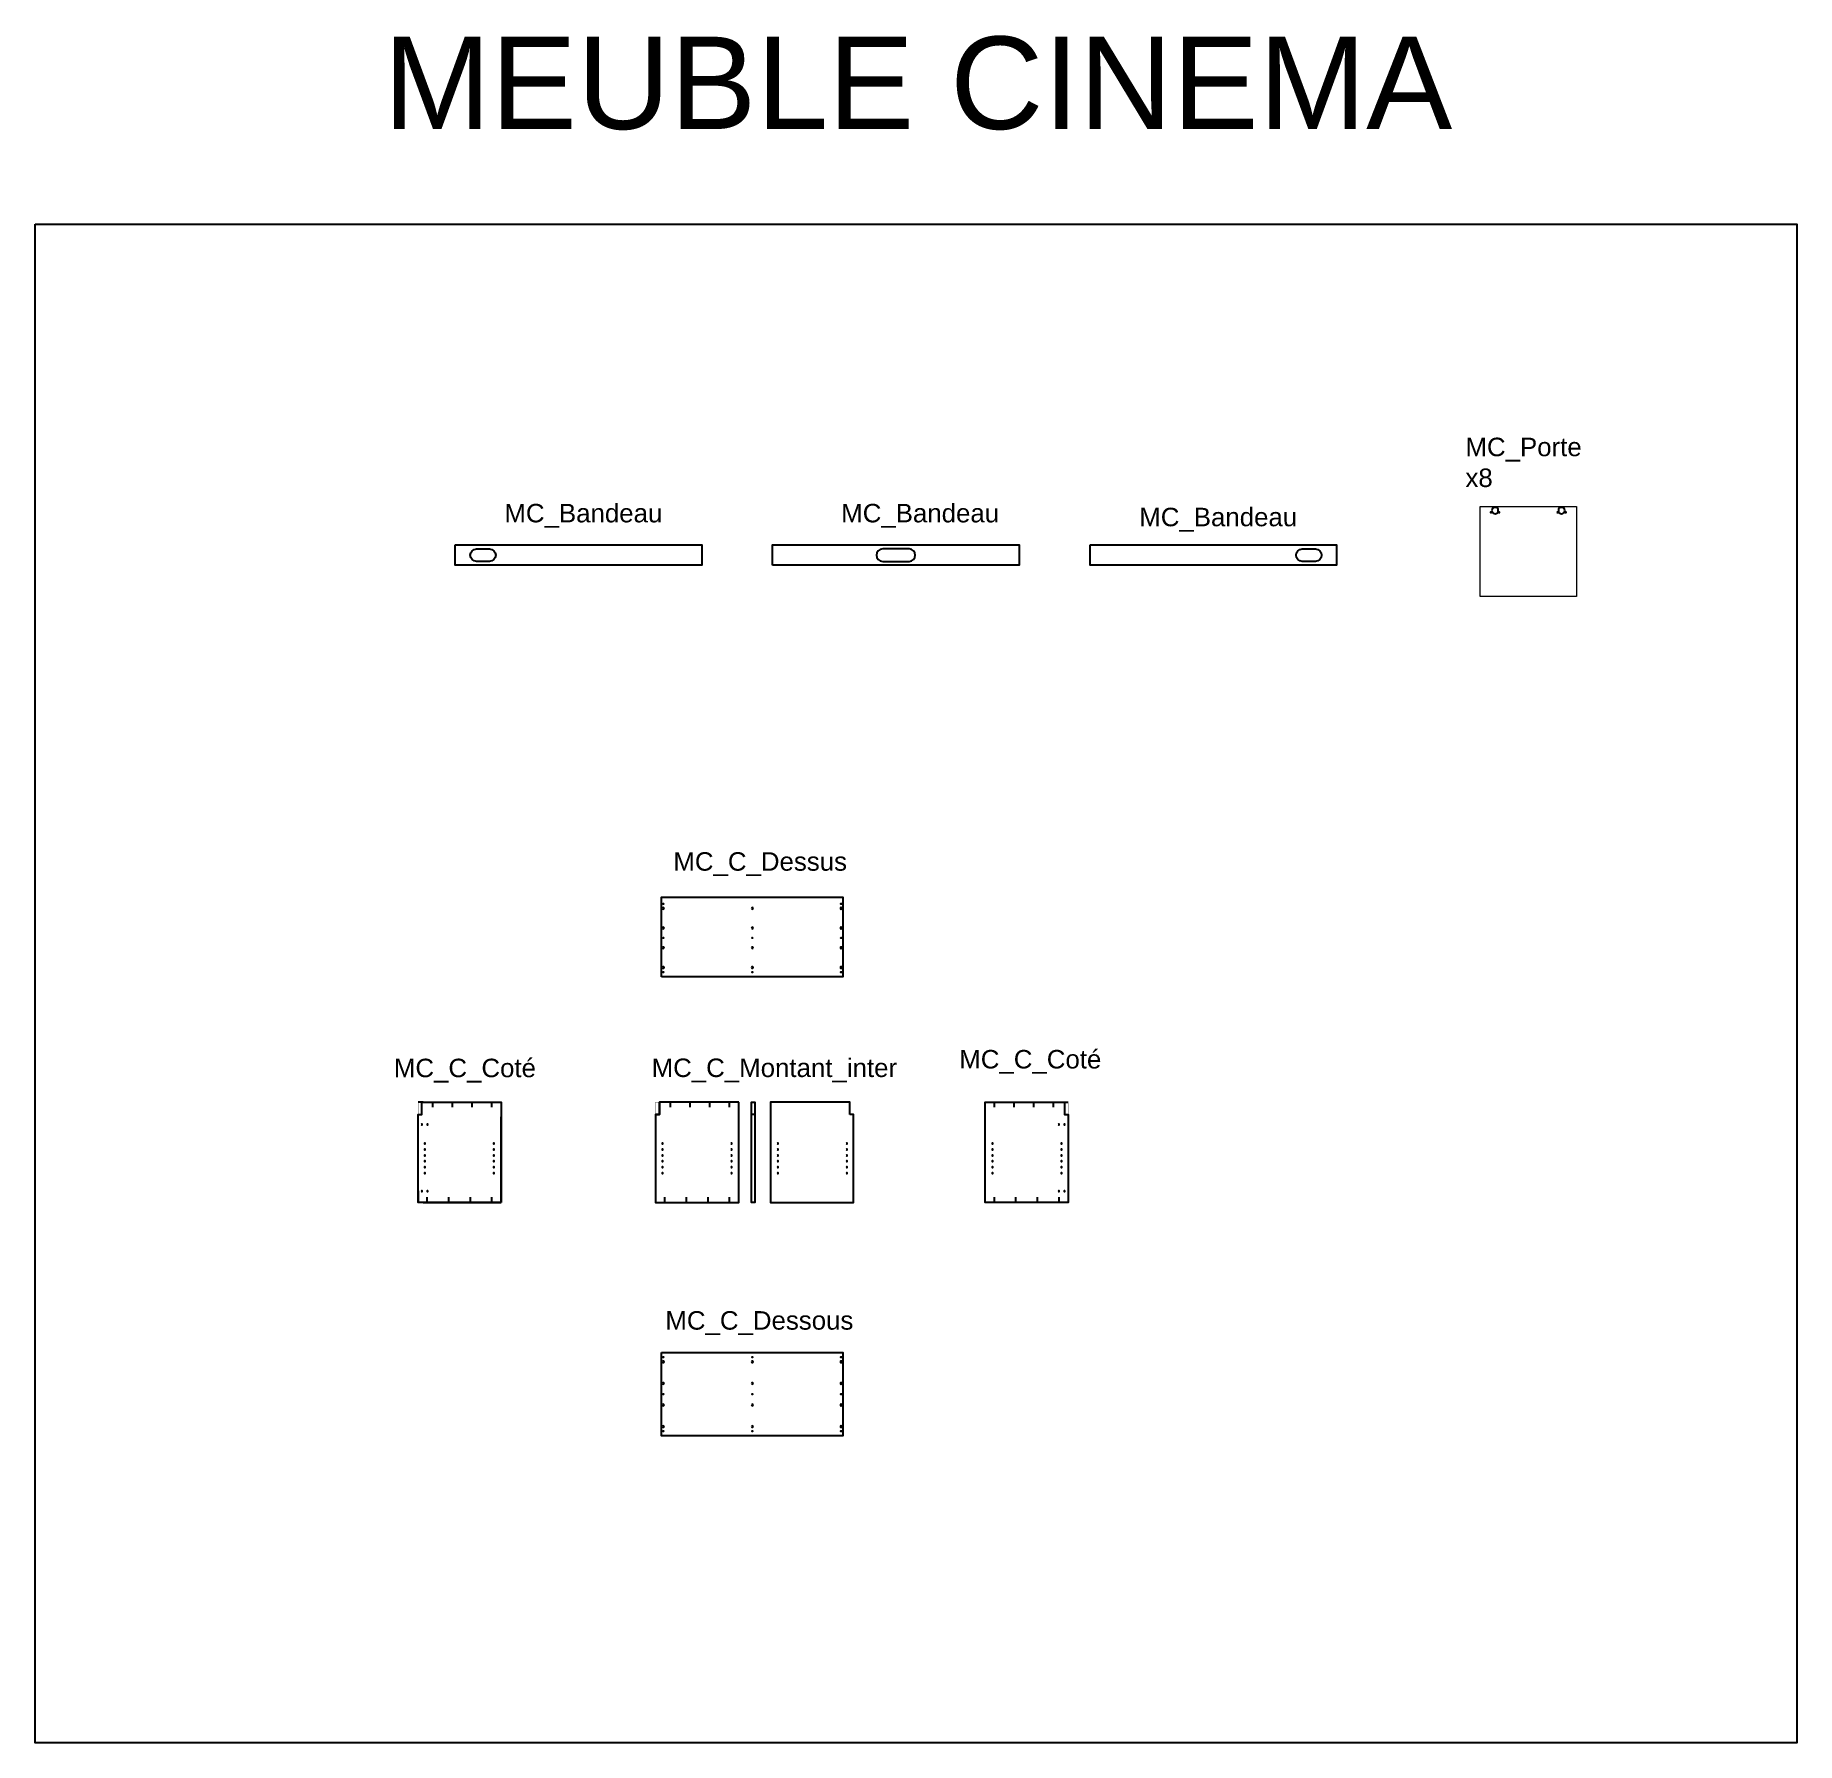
# Model space of a CAD drawing. Header units: millimetres. Extents: x 22572 to 140558, y -12987 to 35546.
# Drawn here: x 93426 to 102955, y -4877 to 4360 of the extents above; entities that cross this region are included whole.
import ezdxf

# ---------------------------------------------------------------- set-up
doc = ezdxf.new("R2010")
doc.units = ezdxf.units.MM
doc.linetypes.add('_..__..__..__.._', pattern=[1.8, 0.9, -0.9])
doc.linetypes.add('________________', pattern=[0])
for name, color, linetype in [('Brut', 92, '_..__..__..__.._'), ('Parcours', 30, 'Continuous'), ('Percage 35 prof.14', 54, 'Continuous'), ('Percage 4 prof.total', 20, 'Continuous'), ('Percage 5 prof.9', 200, 'Continuous'), ('Percage 8 prof.14', 160, 'Continuous'), ('Percage chant 8 prof.28', 10, 'Continuous'), ('Pointage', 10, 'Continuous'), ('TEXTE', 7, 'Continuous')]:
    doc.layers.add(name, color=color, linetype=linetype)
doc.styles.add('Objet', font='arial.ttf', dxfattribs={"height": 100})

msp = doc.modelspace()

# ---------------------------------------------------------------- texts
at = {"layer": 'TEXTE', "transparency": 33554687, "attachment_point": 1, "style": 'Objet'}
for s, width, insert, char_height in [('\\pi4821.88811;MEUBLE CINEMA', 15376.041, (90487, 4352.1), 500), ('MC_Porte\\Px8', 867.246, (101162.7, 2182.4), 100), ('MC_Bandeau', 867.246, (95964.1, 1824.4), 100), ('MC_Bandeau', 867.246, (97785.9, 1824.4), 100), ('MC_Bandeau', 867.246, (99398.2, 1803.4), 100), ('MC_C_Dessus', 867.246, (96878, -59.9), 100), ('MC_C_Coté', 867.246, (98424.5, -1129.6), 100), ('MC_C_Coté', 867.246, (95366.2, -1176.9), 100), ('MC_C_Montant_inter', 867.246, (96760.5, -1176), 100), ('MC_C_Dessous', 867.246, (96834.7, -2542.5), 100)]:
    msp.add_mtext_dynamic_manual_height_columns(s, width=width, gutter_width=500, heights=[0], dxfattribs=dict(at, insert=insert, char_height=char_height))

# ---------------------------------------------------------------- linework, layer by layer
msp.add_lwpolyline([(93426.1, 3337.8), (102954.8, 3337.8), (102954.8, -4877.3), (93426.1, -4877.3)], close=True)
at = {"color": 7, "linetype": '________________', "lineweight": 9}
msp.add_lwpolyline([(101762.8, 1810.7), (101762.8, 1323.7), (101242.8, 1323.7), (101242.8, 1810.7)], close=True, dxfattribs=at)
at = {"transparency": 33554687}
for points in [[(95698.2, 1602.1), (97031.6, 1602.1), (97031.6, 1492.1), (95698.2, 1492.1)], [(97415, 1492.1), (97415, 1602.1), (98748.4, 1602.1), (98748.4, 1492.1)], [(99132.3, 1602.1), (100465.6, 1602.1), (100465.6, 1492.1), (99132.3, 1492.1)], [(96814.6, -733.6), (96814.6, -303.1), (97795.1, -303.1), (97795.1, -733.6)], [(95946.7, -1953.9), (95496.7, -1953.9), (95496.7, -1477.9), (95516.7, -1477.9), (95516.7, -1411.9), (95946.7, -1411.9)], [(97232.1, -1411.9), (96802.1, -1411.9), (96802.1, -1477.9), (96782.1, -1477.9), (96782.1, -1953.9), (97232.1, -1953.9)], [(97832.6, -1477.9), (97832.6, -1411.9), (97402.6, -1411.9), (97402.6, -1953.9), (97852.6, -1953.9), (97852.6, -1477.9)], [(98994.4, -1411.9), (98994.4, -1477.9), (99014.4, -1477.9), (99014.4, -1953.9), (98564.4, -1953.9), (98564.4, -1411.9)], [(96814.6, -2766.7), (97795.1, -2766.7), (97795.1, -3216.7), (96814.6, -3216.7)]]:
    msp.add_lwpolyline(points, close=True, dxfattribs=at)
msp.add_lwpolyline([(97319.4, -1477.9), (97300.4, -1477.9), (97300.4, -1411.9), (97319.4, -1411.9), (97319.4, -1477.9), (97319.4, -1953.9), (97300.4, -1953.9), (97300.4, -1477.9)], dxfattribs=at)
at = {"layer": 'Brut', "transparency": 33554687}
for points in [[(95946.7, -1411.9), (95496.7, -1411.9), (95496.7, -1953.9), (95946.7, -1953.9)], [(97232.1, -1411.9), (96782.1, -1411.9), (96782.1, -1953.9), (97232.1, -1953.9)], [(98564.4, -1411.9), (99014.4, -1411.9), (99014.4, -1953.9), (98564.4, -1953.9)]]:
    msp.add_lwpolyline(points, close=True, dxfattribs=at)
at = {"layer": 'Parcours', "transparency": 33554687}
for points in [[(95812.7, 1513.6, -1), (95812.7, 1580.6), (95883.7, 1580.6, -1), (95883.7, 1513.6)], [(98152.7, 1513.1, 1), (98152.7, 1581.1), (98010.7, 1581.1, 1), (98010.7, 1513.1)], [(100280.1, 1513.6, -1), (100280.1, 1580.6), (100351.1, 1580.6, -1), (100351.1, 1513.6)]]:
    msp.add_lwpolyline(points, format="xyb", close=True, dxfattribs=at)
for points in [[(95496.7, -1477.9), (95516.7, -1477.9), (95516.7, -1411.9)], [(96782.1, -1477.9), (96802.1, -1477.9), (96802.1, -1411.9)], [(98994.4, -1411.9), (98994.4, -1477.9), (99014.4, -1477.9)]]:
    msp.add_lwpolyline(points, dxfattribs=at)
at = {"layer": 'Percage 35 prof.14', "transparency": 33554687, "extrusion": (0, 0, -1)}
for centre in [(-101322.8, 1788.2), (-101682.8, 1788.2)]:
    msp.add_circle(centre, 17.5, dxfattribs=at)
at = {"layer": 'Percage 4 prof.total', "transparency": 33554687}
for centre in [(96824.1, -338.6), (97785.6, -338.6), (96824.1, -523.6), (97304.9, -523.6), (97785.6, -523.6), (96824.1, -708.6), (97304.9, -708.6), (97785.6, -708.6), (96824.1, -2791.7), (97304.9, -2791.7), (97785.6, -2791.7), (96824.1, -2991.7), (97304.9, -2991.7), (97785.6, -2991.7), (96824.1, -3191.7), (97304.9, -3191.7), (97785.6, -3191.7)]:
    msp.add_circle(centre, 2, dxfattribs=at)
at = {"layer": 'Percage 5 prof.9', "transparency": 33554687, "extrusion": (0, 0, -1)}
for centre in [(-95516.7, -1532.9), (-95548.7, -1532.9), (-98962.4, -1532.9), (-98994.4, -1532.9), (-95533.7, -1635.9), (-95533.7, -1667.9), (-95533.7, -1699.9), (-95906.7, -1635.9), (-95906.7, -1667.9), (-95906.7, -1699.9), (-96819.1, -1635.9), (-96819.1, -1667.9), (-96819.1, -1699.9), (-97192.1, -1635.9), (-97192.1, -1667.9), (-97192.1, -1699.9), (-97442.6, -1635.9), (-97442.6, -1667.9), (-97442.6, -1699.9), (-97815.6, -1635.9), (-97815.6, -1667.9), (-97815.6, -1699.9), (-98604.4, -1635.9), (-98604.4, -1667.9), (-98604.4, -1699.9), (-98977.4, -1635.9), (-98977.4, -1667.9), (-98977.4, -1699.9), (-95533.7, -1731.9), (-95533.7, -1763.9), (-95533.7, -1795.9), (-95906.7, -1731.9), (-95906.7, -1763.9), (-95906.7, -1795.9), (-96819.1, -1731.9), (-96819.1, -1763.9), (-96819.1, -1795.9), (-97192.1, -1731.9), (-97192.1, -1763.9), (-97192.1, -1795.9), (-97442.6, -1731.9), (-97442.6, -1763.9), (-97442.6, -1795.9), (-97815.6, -1731.9), (-97815.6, -1763.9), (-97815.6, -1795.9), (-98604.4, -1731.9), (-98604.4, -1763.9), (-98604.4, -1795.9), (-98977.4, -1731.9), (-98977.4, -1763.9), (-98977.4, -1795.9), (-95516.7, -1892.9), (-95548.7, -1892.9), (-98962.4, -1892.9), (-98994.4, -1892.9)]:
    msp.add_circle(centre, 2.5, dxfattribs=at)
at = {"layer": 'Percage 8 prof.14', "transparency": 33554687, "extrusion": (0, 0, -1)}
for centre in [(-96824.1, -363.6), (-97304.9, -363.6), (-97785.6, -363.6), (-96824.1, -470.2), (-97304.9, -470.2), (-97785.6, -470.2), (-96824.1, -576.9), (-97304.9, -576.9), (-97785.6, -576.9), (-96824.1, -683.6), (-97304.9, -683.6), (-97785.6, -683.6), (-96824.1, -2816.7), (-97304.9, -2816.7), (-97785.6, -2816.7), (-96824.1, -2933.4), (-97304.9, -2933.4), (-97785.6, -2933.4), (-96824.1, -3050.1), (-97304.9, -3050.1), (-97785.6, -3050.1), (-96824.1, -3166.7), (-97304.9, -3166.7), (-97785.6, -3166.7)]:
    msp.add_circle(centre, 4, dxfattribs=at)
at = {"layer": 'Percage chant 8 prof.28', "transparency": 33554687}
for p, q in [((95576.7, -1439.9), (95576.7, -1411.9)), ((95683.4, -1439.9), (95683.4, -1411.9)), ((95790.1, -1439.9), (95790.1, -1411.9)), ((95896.7, -1439.9), (95896.7, -1411.9)), ((96862.1, -1439.9), (96862.1, -1411.9)), ((96968.8, -1439.9), (96968.8, -1411.9)), ((97075.5, -1439.9), (97075.5, -1411.9)), ((97182.1, -1439.9), (97182.1, -1411.9)), ((98614.4, -1439.9), (98614.4, -1411.9)), ((98721.1, -1439.9), (98721.1, -1411.9)), ((98827.7, -1439.9), (98827.7, -1411.9)), ((98934.4, -1439.9), (98934.4, -1411.9)), ((95546.7, -1953.9), (95546.7, -1925.9)), ((95663.4, -1953.9), (95663.4, -1925.9)), ((95780.1, -1953.9), (95780.1, -1925.9)), ((95896.7, -1953.9), (95896.7, -1925.9)), ((96832.1, -1953.9), (96832.1, -1925.9)), ((96948.8, -1953.9), (96948.8, -1925.9)), ((97065.5, -1953.9), (97065.5, -1925.9)), ((97182.1, -1953.9), (97182.1, -1925.9)), ((98614.4, -1953.9), (98614.4, -1925.9)), ((98731.1, -1953.9), (98731.1, -1925.9)), ((98847.7, -1953.9), (98847.7, -1925.9)), ((98964.4, -1953.9), (98964.4, -1925.9))]:
    msp.add_line(p, q, dxfattribs=at)
at = {"layer": 'Pointage', "transparency": 33554687, "extrusion": (0, 0, -1)}
for centre in [(-101300.3, 1778.7), (-101345.3, 1778.7), (-101660.3, 1778.7), (-101705.3, 1778.7)]:
    msp.add_circle(centre, 2.5, dxfattribs=at)

msp.set_redraw_order([(e.dxf.handle, doc.entitydb.next_handle()) for e in msp.query("TEXT MTEXT ATTDEF DIMENSION ARC_DIMENSION")])  # texts and dimensions are drawn at this point

doc.saveas('drawing.dxf')
